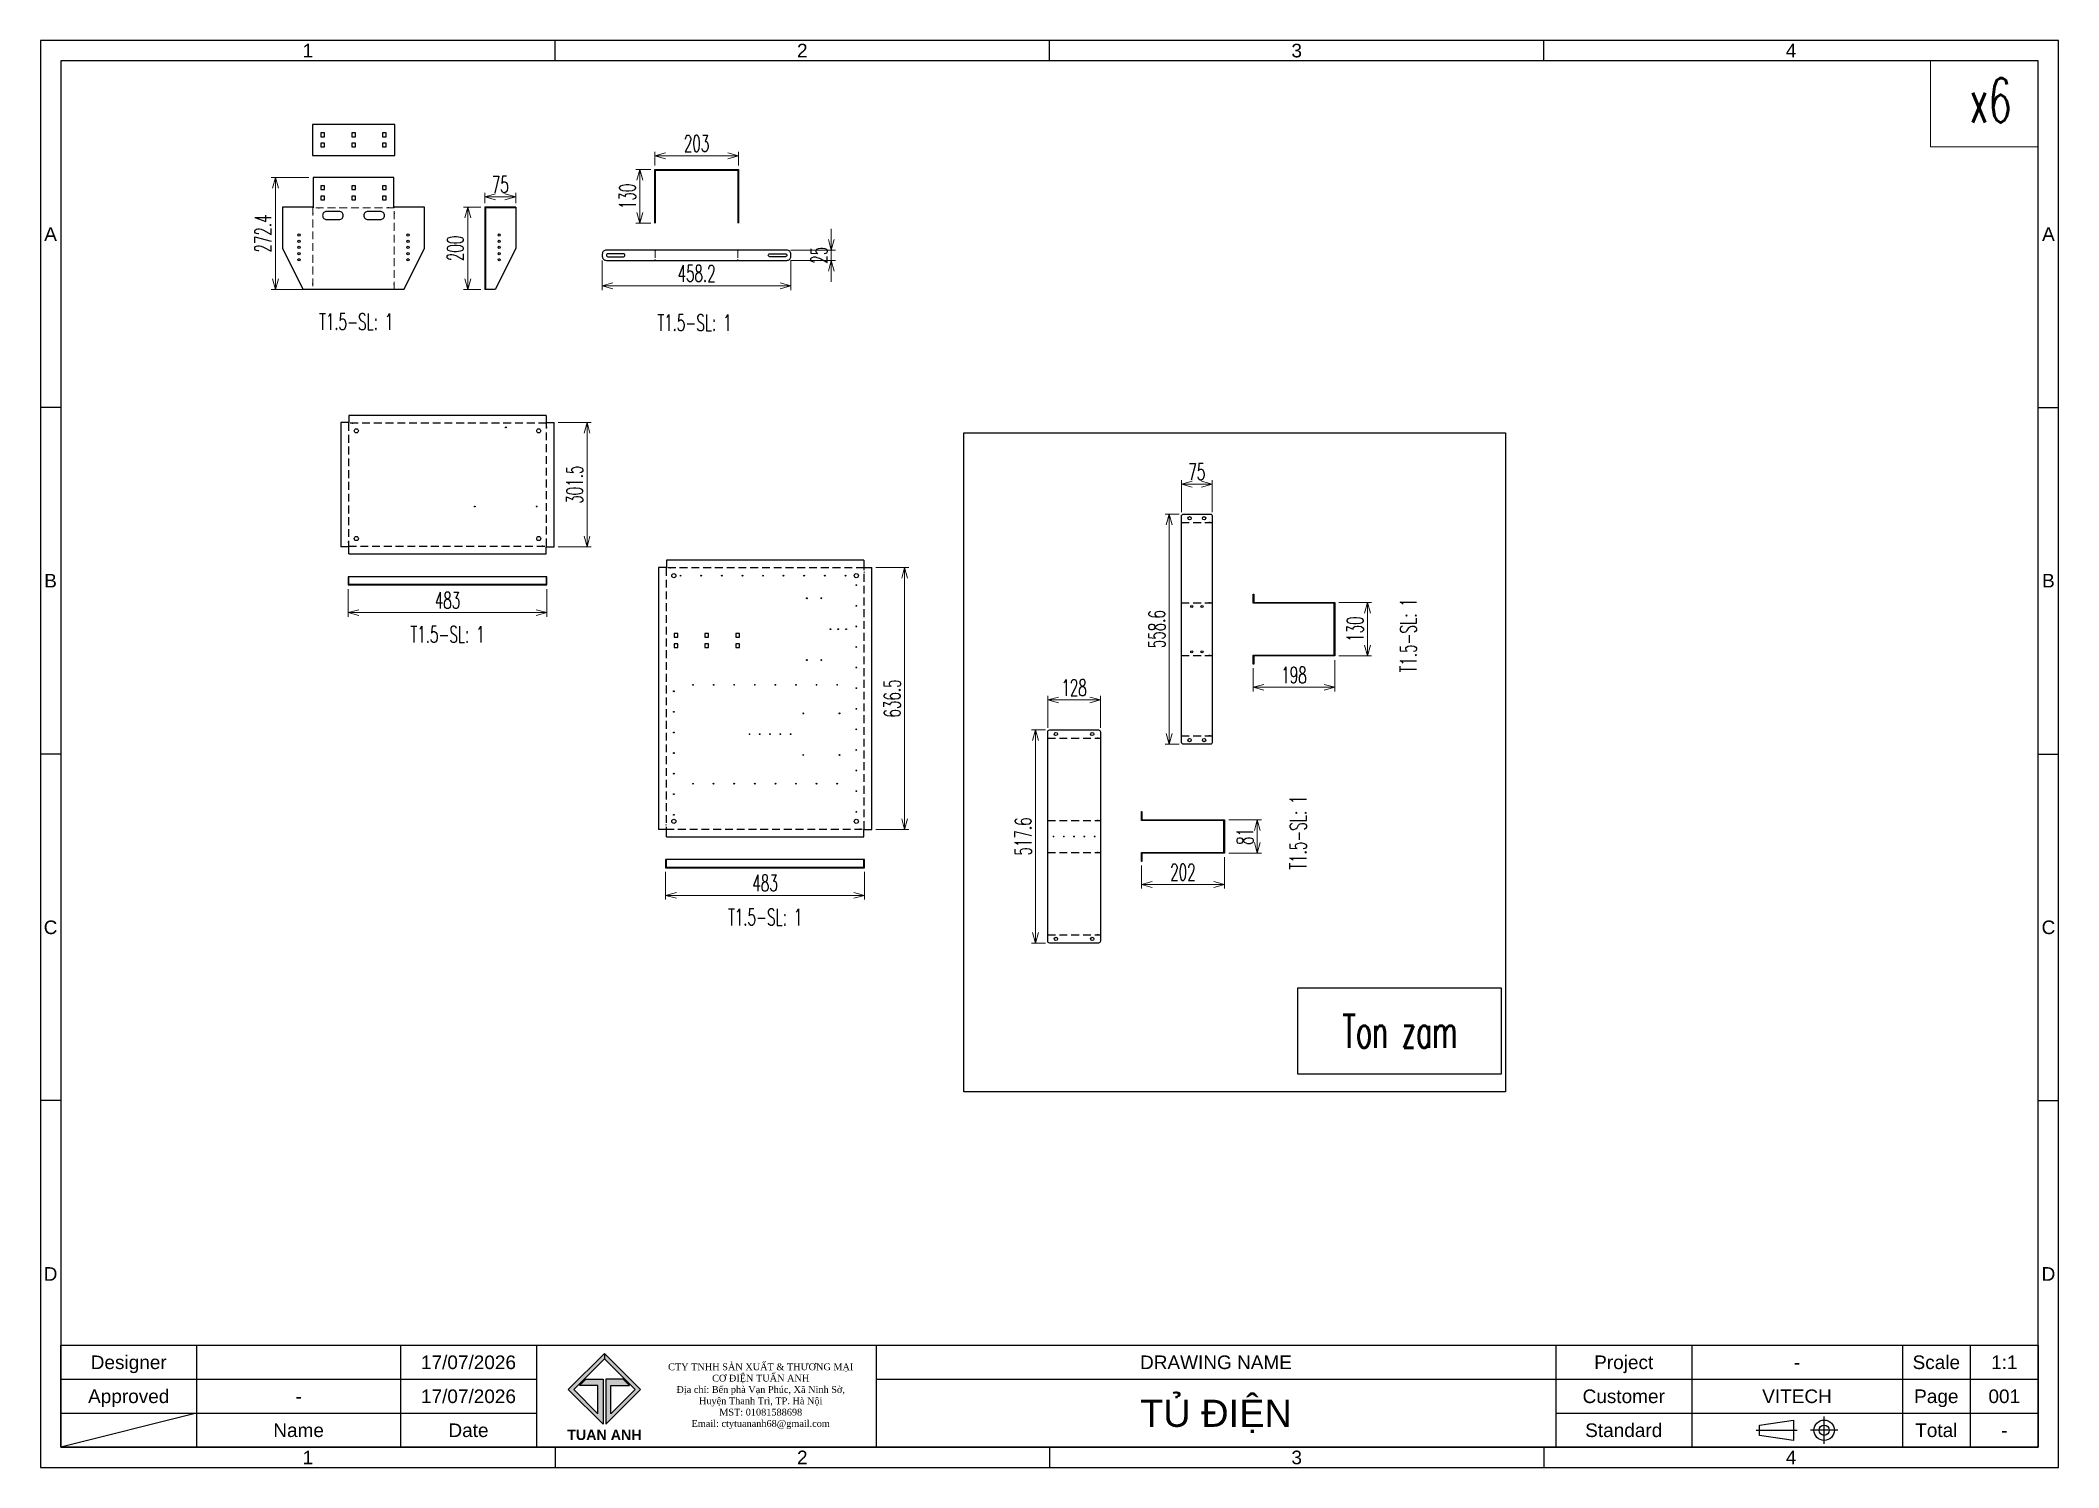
# Model space of a CAD drawing. Header units: millimetres. Extents: x -208796 to -83323, y 30910 to 103951.
# Drawn here: x -88223 to -83323, y 37840 to 41305 of the extents above; entities that cross this region are included whole.
import ezdxf
from ezdxf.enums import TextEntityAlignment as Align

# ---------------------------------------------------------------- set-up
doc = ezdxf.new("R2010")
doc.units = ezdxf.units.MM
doc.header["$LTSCALE"] = 3
doc.linetypes.add('HIDDEN', pattern=[9.525, 6.35, -3.175])
for name, color, linetype in [('@.DM. NÉT CHÍNH', 7, 'Continuous'), ('@.HIDDEN', 8, 'HIDDEN'), ('@.TEXT', 7, 'Continuous'), ('@.VISIBLE', 7, 'Continuous'), ('dim', 7, 'Continuous')]:
    doc.layers.add(name, color=color, linetype=linetype)
for name, color, linetype, lineweight in [('@.DM. NÉT ĐỨT', 8, 'HIDDEN', 9), ('Dam', 30, 'Continuous', 5), ('net dam', 2, 'Continuous', 18)]:
    doc.layers.add(name, color=color, linetype=linetype, lineweight=lineweight)
doc.styles.add('Ann_w01', font='romans.shx', dxfattribs={"width": 0.6, "bigfont": 'chineset.shx'})
doc.styles.add('Arial', font='arial.ttf')
doc.dimstyles.new('Dim 01_SC20', dxfattribs={"dimscale": 20, "dimtxt": 2, "dimasz": 1.3, "dimexe": 0.5, "dimexo": 0.5, "dimgap": 0.5, "dimtad": 1, "dimdec": 1, "dimzin": 12, "dimdsep": 46, "dimtxsty": 'Ann_w01', "dimblk": 'OPEN30', "dimcen": 1.5, "dimclrd": 6, "dimclre": 6, "dimclrt": 3, "dimadec": 1, "dimazin": 3, "dimtm": 1e-09, "dimtfac": 1, "dimtdec": 1, "dimtix": 1, "dimtmove": 0, "dimatfit": 3, "dimldrblk": 'OPEN30', "dimfxl": 0, "dimtolj": 1, "dimlwd": 20, "dimlwe": 20, "dimarcsym": 0})

msp = doc.modelspace()

# ---------------------------------------------------------------- texts
at = {"layer": '@.DM. NÉT CHÍNH', "color": 1, "style": 'Ann_w01', "width": 0.6}
msp.add_text('Ton zam', height=80, dxfattribs=at).set_placement((-84921.91, 38899.38), align=Align.MIDDLE_CENTER)
at = {"layer": '@.VISIBLE', "color": 1, "style": 'Ann_w01', "width": 0.6}
for s, height, p in [('x6', 107.574, (-83488.53, 41159.42)), ('T1.5-SL: 1', 40, (-87234.81, 39862.78)), ('T1.5-SL: 1', 40, (-86463.71, 39176.31))]:
    msp.add_text(s, height=height, dxfattribs=at).set_placement(p, align=Align.MIDDLE_CENTER)
for p in [(-84901.67, 39860.38), (-85169.27, 39381.58)]:
    msp.add_text('T1.5-SL: 1', height=40, rotation=90, dxfattribs=at).set_placement(p, align=Align.MIDDLE_CENTER)
at = {"layer": 'dim', "color": 2, "style": 'Ann_w01', "width": 0.6}
for p in [(-87456.7, 40622.1), (-86635.27, 40619.58)]:
    msp.add_text('T1.5-SL: 1', height=40, dxfattribs=at).set_placement(p, align=Align.MIDDLE_CENTER)

# ---------------------------------------------------------------- blocks, each defined once
blk = doc.blocks.new('_Open30')
at = {"color": 0, "linetype": 'ByBlock', "lineweight": -2}
for p, q in [((-1, 0.27), (0, 0)), ((0, 0), (-1, -0.27)), ((0, 0), (-1, 0))]:
    blk.add_line(p, q, dxfattribs=at)
blk = doc.blocks.new('*D419')
at = {"layer": '@.VISIBLE', "color": 6, "lineweight": 20}
for p, q in [((-87476.3, 39972.8), (-87476.3, 39905.6)), ((-86993.3, 39972.8), (-86993.3, 39905.6)), ((-87450.3, 39915.6), (-87019.3, 39915.6))]:
    blk.add_line(p, q, dxfattribs=at)
at = {"layer": 'Defpoints', "color": 0}
for p in [(-87476.3, 39982.8), (-86993.3, 39982.8), (-86993.3, 39915.6)]:
    blk.add_point(p, dxfattribs=at)
at = {"layer": '@.VISIBLE', "color": 6, "lineweight": 20, "xscale": 26, "yscale": 26, "zscale": 26, "rotation": 180}
blk.add_blockref('_Open30', (-87476.3, 39915.6), dxfattribs=at)
at = {"layer": '@.VISIBLE', "color": 6, "lineweight": 20, "xscale": 26, "yscale": 26, "zscale": 26}
blk.add_blockref('_Open30', (-86993.3, 39915.6), dxfattribs=at)
at = {"layer": '@.VISIBLE', "color": 3, "insert": (-87234.8, 39945.6), "char_height": 40, "attachment_point": 5, "style": 'Ann_w01'}
blk.add_mtext('\\A1;483', dxfattribs=at)
blk = doc.blocks.new('*D420')
at = {"layer": '@.VISIBLE', "color": 6, "lineweight": 20}
for p, q in [((-86965.9, 40376.9), (-86886.1, 40376.9)), ((-86896.1, 40101.4), (-86896.1, 40350.9)), ((-86965.9, 40075.4), (-86886.1, 40075.4))]:
    blk.add_line(p, q, dxfattribs=at)
at = {"layer": 'Defpoints', "color": 0}
for p in [(-86975.9, 40376.9), (-86896.1, 40376.9), (-86975.9, 40075.4)]:
    blk.add_point(p, dxfattribs=at)
at = {"layer": '@.VISIBLE', "color": 6, "lineweight": 20, "xscale": 26, "yscale": 26, "zscale": 26}
for p, rotation in [((-86896.1, 40376.9), 90), ((-86896.1, 40075.4), 270)]:
    blk.add_blockref('_Open30', p, dxfattribs=dict(at, rotation=rotation))
at = {"layer": '@.VISIBLE', "color": 3, "insert": (-86926.1, 40226.1), "char_height": 40, "attachment_point": 5, "rotation": 90, "style": 'Ann_w01'}
blk.add_mtext('\\A1;301.5', dxfattribs=at)
blk = doc.blocks.new('*D443')
at = {"layer": '@.VISIBLE', "color": 6, "lineweight": 20}
for p, q in [((-87154.3, 40899.7), (-87195.6, 40899.7)), ((-87185.6, 40873.7), (-87185.6, 40725.7)), ((-87154.3, 40699.7), (-87195.6, 40699.7))]:
    blk.add_line(p, q, dxfattribs=at)
at = {"layer": 'Defpoints', "color": 0}
for p in [(-87144.3, 40899.7), (-87185.6, 40699.7), (-87144.3, 40699.7)]:
    blk.add_point(p, dxfattribs=at)
at = {"layer": '@.VISIBLE', "color": 6, "lineweight": 20, "xscale": 26, "yscale": 26, "zscale": 26}
for p, rotation in [((-87185.6, 40899.7), 90), ((-87185.6, 40699.7), 270)]:
    blk.add_blockref('_Open30', p, dxfattribs=dict(at, rotation=rotation))
at = {"layer": '@.VISIBLE', "color": 3, "insert": (-87215.6, 40799.7), "char_height": 40, "attachment_point": 5, "rotation": 90, "style": 'Ann_w01'}
blk.add_mtext('\\A1;200', dxfattribs=at)
blk = doc.blocks.new('*D444')
at = {"layer": '@.VISIBLE', "color": 6, "lineweight": 20}
for p, q in [((-87144.3, 40909.7), (-87144.3, 40934.9)), ((-87118.3, 40924.9), (-87095.3, 40924.9)), ((-87069.3, 40909.7), (-87069.3, 40934.9))]:
    blk.add_line(p, q, dxfattribs=at)
at = {"layer": 'Defpoints', "color": 0}
for p in [(-87069.3, 40924.9), (-87144.3, 40899.7), (-87069.3, 40899.7)]:
    blk.add_point(p, dxfattribs=at)
at = {"layer": '@.VISIBLE', "color": 6, "lineweight": 20, "xscale": 26, "yscale": 26, "zscale": 26, "rotation": 180}
blk.add_blockref('_Open30', (-87144.3, 40924.9), dxfattribs=at)
at = {"layer": '@.VISIBLE', "color": 6, "lineweight": 20, "xscale": 26, "yscale": 26, "zscale": 26}
blk.add_blockref('_Open30', (-87069.3, 40924.9), dxfattribs=at)
at = {"layer": '@.VISIBLE', "color": 3, "insert": (-87106.8, 40954.9), "char_height": 40, "attachment_point": 5, "style": 'Ann_w01'}
blk.add_mtext('\\A1;75', dxfattribs=at)
blk = doc.blocks.new('*D445')
at = {"layer": '@.VISIBLE', "color": 6, "lineweight": 20}
for p, q in [((-86859.1, 40770.7), (-86859.1, 40698.8)), ((-86400.9, 40770.7), (-86400.9, 40698.8)), ((-86426.9, 40708.8), (-86833.1, 40708.8))]:
    blk.add_line(p, q, dxfattribs=at)
at = {"layer": 'Defpoints', "color": 0}
for p in [(-86859.1, 40780.7), (-86400.9, 40780.7), (-86859.1, 40708.8)]:
    blk.add_point(p, dxfattribs=at)
at = {"layer": '@.VISIBLE', "color": 6, "lineweight": 20, "xscale": 26, "yscale": 26, "zscale": 26, "rotation": 180}
blk.add_blockref('_Open30', (-86859.1, 40708.8), dxfattribs=at)
at = {"layer": '@.VISIBLE', "color": 6, "lineweight": 20, "xscale": 26, "yscale": 26, "zscale": 26}
blk.add_blockref('_Open30', (-86400.9, 40708.8), dxfattribs=at)
at = {"layer": '@.VISIBLE', "color": 3, "insert": (-86630, 40738.8), "char_height": 40, "attachment_point": 5, "style": 'Ann_w01'}
blk.add_mtext('\\A1;458.2', dxfattribs=at)
blk = doc.blocks.new('*D446')
at = {"layer": '@.VISIBLE', "color": 6, "lineweight": 20}
for p, q in [((-86302.9, 40821.7), (-86302.9, 40847.7)), ((-86400.9, 40795.7), (-86292.9, 40795.7)), ((-86302.9, 40770.7), (-86302.9, 40795.7)), ((-86400.9, 40770.7), (-86292.9, 40770.7)), ((-86302.9, 40744.7), (-86302.9, 40718.7))]:
    blk.add_line(p, q, dxfattribs=at)
at = {"layer": 'Defpoints', "color": 0}
for p in [(-86410.9, 40795.7), (-86302.9, 40795.7), (-86410.9, 40770.7)]:
    blk.add_point(p, dxfattribs=at)
at = {"layer": '@.VISIBLE', "color": 6, "lineweight": 20, "xscale": 26, "yscale": 26, "zscale": 26}
for p, rotation in [((-86302.9, 40795.7), 270), ((-86302.9, 40770.7), 90)]:
    blk.add_blockref('_Open30', p, dxfattribs=dict(at, rotation=rotation))
at = {"layer": '@.VISIBLE', "color": 3, "insert": (-86332.9, 40783.2), "char_height": 40, "attachment_point": 5, "rotation": 90, "style": 'Ann_w01'}
blk.add_mtext('\\A1;25', dxfattribs=at)
blk = doc.blocks.new('*D447')
at = {"layer": '@.VISIBLE', "color": 6, "lineweight": 20}
for p, q in [((-86731.5, 41001.1), (-86731.5, 41034.5)), ((-86705.5, 41024.5), (-86554.5, 41024.5)), ((-86528.5, 41001.1), (-86528.5, 41034.5))]:
    blk.add_line(p, q, dxfattribs=at)
at = {"layer": 'Defpoints', "color": 0}
for p in [(-86528.5, 41024.5), (-86731.5, 40991.1), (-86528.5, 40991.1)]:
    blk.add_point(p, dxfattribs=at)
at = {"layer": '@.VISIBLE', "color": 6, "lineweight": 20, "xscale": 26, "yscale": 26, "zscale": 26, "rotation": 180}
blk.add_blockref('_Open30', (-86731.5, 41024.5), dxfattribs=at)
at = {"layer": '@.VISIBLE', "color": 6, "lineweight": 20, "xscale": 26, "yscale": 26, "zscale": 26}
blk.add_blockref('_Open30', (-86528.5, 41024.5), dxfattribs=at)
at = {"layer": '@.VISIBLE', "color": 3, "insert": (-86630, 41054.5), "char_height": 40, "attachment_point": 5, "style": 'Ann_w01'}
blk.add_mtext('\\A1;203', dxfattribs=at)
blk = doc.blocks.new('*D448')
at = {"layer": '@.VISIBLE', "color": 6, "lineweight": 20}
for p, q in [((-86741.5, 40991.1), (-86777.8, 40991.1)), ((-86767.8, 40965.1), (-86767.8, 40887.1)), ((-86741.5, 40861.1), (-86777.8, 40861.1))]:
    blk.add_line(p, q, dxfattribs=at)
at = {"layer": 'Defpoints', "color": 0}
for p in [(-86731.5, 40991.1), (-86767.8, 40861.1), (-86731.5, 40861.1)]:
    blk.add_point(p, dxfattribs=at)
at = {"layer": '@.VISIBLE', "color": 6, "lineweight": 20, "xscale": 26, "yscale": 26, "zscale": 26}
for p, rotation in [((-86767.8, 40991.1), 90), ((-86767.8, 40861.1), 270)]:
    blk.add_blockref('_Open30', p, dxfattribs=dict(at, rotation=rotation))
at = {"layer": '@.VISIBLE', "color": 3, "insert": (-86797.8, 40926.1), "char_height": 40, "attachment_point": 5, "rotation": 90, "style": 'Ann_w01'}
blk.add_mtext('\\A1;130', dxfattribs=at)
blk = doc.blocks.new('*D442')
at = {"layer": '@.VISIBLE', "color": 6, "lineweight": 20}
for p, q in [((-87571.2, 40972.1), (-87662.6, 40972.1)), ((-87652.6, 40946.1), (-87652.6, 40725.7)), ((-87580.8, 40699.7), (-87662.6, 40699.7))]:
    blk.add_line(p, q, dxfattribs=at)
at = {"layer": 'Defpoints', "color": 0}
for p in [(-87561.2, 40972.1), (-87652.6, 40699.7), (-87570.8, 40699.7)]:
    blk.add_point(p, dxfattribs=at)
at = {"layer": '@.VISIBLE', "color": 6, "lineweight": 20, "xscale": 26, "yscale": 26, "zscale": 26}
for p, rotation in [((-87652.6, 40972.1), 90), ((-87652.6, 40699.7), 270)]:
    blk.add_blockref('_Open30', p, dxfattribs=dict(at, rotation=rotation))
at = {"layer": '@.VISIBLE', "color": 3, "insert": (-87682.6, 40835.9), "char_height": 40, "attachment_point": 5, "rotation": 90, "style": 'Ann_w01'}
blk.add_mtext('\\A1;272.4', dxfattribs=at)
blk = doc.blocks.new('*D449')
at = {"layer": '@.VISIBLE', "color": 6, "lineweight": 20}
for p, q in [((-86705.2, 39286.3), (-86705.2, 39219.2)), ((-86222.2, 39286.3), (-86222.2, 39219.2)), ((-86679.2, 39229.2), (-86248.2, 39229.2))]:
    blk.add_line(p, q, dxfattribs=at)
at = {"layer": 'Defpoints', "color": 0}
for p in [(-86705.2, 39296.3), (-86222.2, 39296.3), (-86222.2, 39229.2)]:
    blk.add_point(p, dxfattribs=at)
at = {"layer": '@.VISIBLE', "color": 6, "lineweight": 20, "xscale": 26, "yscale": 26, "zscale": 26, "rotation": 180}
blk.add_blockref('_Open30', (-86705.2, 39229.2), dxfattribs=at)
at = {"layer": '@.VISIBLE', "color": 6, "lineweight": 20, "xscale": 26, "yscale": 26, "zscale": 26}
blk.add_blockref('_Open30', (-86222.2, 39229.2), dxfattribs=at)
at = {"layer": '@.VISIBLE', "color": 3, "insert": (-86463.7, 39259.2), "char_height": 40, "attachment_point": 5, "style": 'Ann_w01'}
blk.add_mtext('\\A1;483', dxfattribs=at)
blk = doc.blocks.new('*D450')
at = {"layer": '@.VISIBLE', "color": 6, "lineweight": 20}
for p, q in [((-86194.8, 40025.4), (-86115, 40025.4)), ((-86125, 39414.9), (-86125, 39999.4)), ((-86194.8, 39388.9), (-86115, 39388.9))]:
    blk.add_line(p, q, dxfattribs=at)
at = {"layer": 'Defpoints', "color": 0}
for p in [(-86204.8, 40025.4), (-86125, 40025.4), (-86204.8, 39388.9)]:
    blk.add_point(p, dxfattribs=at)
at = {"layer": '@.VISIBLE', "color": 6, "lineweight": 20, "xscale": 26, "yscale": 26, "zscale": 26}
for p, rotation in [((-86125, 40025.4), 90), ((-86125, 39388.9), 270)]:
    blk.add_blockref('_Open30', p, dxfattribs=dict(at, rotation=rotation))
at = {"layer": '@.VISIBLE', "color": 3, "insert": (-86155, 39707.1), "char_height": 40, "attachment_point": 5, "rotation": 90, "style": 'Ann_w01'}
blk.add_mtext('\\A1;636.5', dxfattribs=at)
blk = doc.blocks.new('*U452')
blk.add_circle((0, 0), 1)
blk = doc.blocks.new('*U451')
at = {"color": 0, "linetype": 'ByBlock', "lineweight": -2}
for p in [(0, 0), (50, 0), (100, 0), (150, 0), (200, 0), (250, 0), (300, 0), (350, 0), (400, 0)]:
    blk.add_blockref('*U452', p, dxfattribs=at)
blk = doc.blocks.new('*U453')
blk.add_circle((0, 0), 1)
blk = doc.blocks.new('*U454')
at = {"color": 0, "linetype": 'ByBlock', "lineweight": -2}
for p in [(0, 0), (50, 0), (100, 0), (150, 0), (200, 0), (250, 0), (300, 0), (350, 0), (400, 0), (450, 0), (500, 0), (550, 0)]:
    blk.add_blockref('*U453', p, dxfattribs=at)
blk = doc.blocks.new('*U456')
blk.add_circle((0, 0), 1)
blk = doc.blocks.new('*U455')
at = {"layer": 'net dam', "color": 0, "linetype": 'ByBlock', "lineweight": -2}
for p in [(0, 0), (50, 0), (100, 0), (150, 0), (200, 0), (250, 0), (300, 0), (350, 0)]:
    blk.add_blockref('*U456', p, dxfattribs=at)
blk = doc.blocks.new('*U458')
blk.add_circle((0, 0), 1)
blk = doc.blocks.new('*U457')
at = {"color": 0, "linetype": 'ByBlock', "lineweight": -2}
for p in [(0, 0), (50, 0), (100, 0), (150, 0), (200, 0), (250, 0), (300, 0), (350, 0)]:
    blk.add_blockref('*U458', p, dxfattribs=at)
blk = doc.blocks.new('*U460')
blk.add_circle((0, 0), 1)
blk = doc.blocks.new('*U459')
at = {"layer": 'net dam', "color": 0, "linetype": 'ByBlock', "lineweight": -2}
for p in [(0, 0), (25, 0), (50, 0), (75, 0), (100, 0)]:
    blk.add_blockref('*U460', p, dxfattribs=at)
blk = doc.blocks.new('*U461')
blk.add_circle((0, 0), 1)
blk = doc.blocks.new('*U462')
at = {"color": 0, "linetype": 'ByBlock', "lineweight": -2}
for p in [(0, 0), (50, 0), (100, 0), (150, 0), (200, 0), (250, 0), (300, 0)]:
    blk.add_blockref('*U461', p, dxfattribs=at)
blk = doc.blocks.new('*U464')
blk.add_circle((0, 0), 1)
blk = doc.blocks.new('*U463')
at = {"layer": 'net dam', "color": 0, "linetype": 'ByBlock', "lineweight": -2}
for p in [(0, 0), (25, 0), (50, 0), (75, 0), (100, 0)]:
    blk.add_blockref('*U464', p, dxfattribs=at)
blk = doc.blocks.new('*D465')
at = {"layer": 'Defpoints', "color": 0}
for p in [(-85080.5, 39940.4), (-85001, 39940.4), (-85080.5, 39810.4)]:
    blk.add_point(p, dxfattribs=at)
at = {"layer": 'dim', "color": 6, "lineweight": 20}
for p, q in [((-85070.5, 39940.4), (-84991, 39940.4)), ((-85001, 39836.4), (-85001, 39914.4)), ((-85070.5, 39810.4), (-84991, 39810.4))]:
    blk.add_line(p, q, dxfattribs=at)
at = {"layer": 'dim', "color": 6, "lineweight": 20, "xscale": 26, "yscale": 26, "zscale": 26}
for p, rotation in [((-85001, 39940.4), 90), ((-85001, 39810.4), 270)]:
    blk.add_blockref('_Open30', p, dxfattribs=dict(at, rotation=rotation))
at = {"layer": 'dim', "color": 3, "insert": (-85031, 39875.4), "char_height": 40, "attachment_point": 5, "rotation": 90, "style": 'Ann_w01'}
blk.add_mtext('\\A1;130', dxfattribs=at)
blk = doc.blocks.new('*D466')
at = {"layer": 'Defpoints', "color": 0}
for p in [(-85080.5, 39810.4), (-85278.5, 39790.4), (-85080.5, 39734.3)]:
    blk.add_point(p, dxfattribs=at)
at = {"layer": 'dim', "color": 6, "lineweight": 20}
for p, q in [((-85080.5, 39800.4), (-85080.5, 39724.3)), ((-85278.5, 39780.4), (-85278.5, 39724.3)), ((-85252.5, 39734.3), (-85106.5, 39734.3))]:
    blk.add_line(p, q, dxfattribs=at)
at = {"layer": 'dim', "color": 6, "lineweight": 20, "xscale": 26, "yscale": 26, "zscale": 26, "rotation": 180}
blk.add_blockref('_Open30', (-85278.5, 39734.3), dxfattribs=at)
at = {"layer": 'dim', "color": 6, "lineweight": 20, "xscale": 26, "yscale": 26, "zscale": 26}
blk.add_blockref('_Open30', (-85080.5, 39734.3), dxfattribs=at)
at = {"layer": 'dim', "color": 3, "insert": (-85179.5, 39764.3), "char_height": 40, "attachment_point": 5, "style": 'Ann_w01'}
blk.add_mtext('\\A1;198', dxfattribs=at)
blk = doc.blocks.new('*D467')
at = {"layer": 'Defpoints', "color": 0}
for p in [(-85452.9, 40227.3), (-85452.9, 40149.7), (-85377.9, 40149.7)]:
    blk.add_point(p, dxfattribs=at)
at = {"layer": 'dim', "color": 6, "lineweight": 20}
for p, q in [((-85452.9, 40159.7), (-85452.9, 40237.3)), ((-85377.9, 40159.7), (-85377.9, 40237.3)), ((-85403.9, 40227.3), (-85426.9, 40227.3))]:
    blk.add_line(p, q, dxfattribs=at)
at = {"layer": 'dim', "color": 6, "lineweight": 20, "xscale": 26, "yscale": 26, "zscale": 26, "rotation": 180}
blk.add_blockref('_Open30', (-85452.9, 40227.3), dxfattribs=at)
at = {"layer": 'dim', "color": 6, "lineweight": 20, "xscale": 26, "yscale": 26, "zscale": 26}
blk.add_blockref('_Open30', (-85377.9, 40227.3), dxfattribs=at)
at = {"layer": 'dim', "color": 3, "insert": (-85415.4, 40257.3), "char_height": 40, "attachment_point": 5, "style": 'Ann_w01'}
blk.add_mtext('\\A1;75', dxfattribs=at)
blk = doc.blocks.new('*D468')
at = {"layer": 'Defpoints', "color": 0}
for p in [(-85447.9, 40154.7), (-85482.5, 39596.1), (-85447.9, 39596.1)]:
    blk.add_point(p, dxfattribs=at)
at = {"layer": 'dim', "color": 6, "lineweight": 20}
for p, q in [((-85457.9, 40154.7), (-85492.5, 40154.7)), ((-85482.5, 40128.7), (-85482.5, 39622.1)), ((-85457.9, 39596.1), (-85492.5, 39596.1))]:
    blk.add_line(p, q, dxfattribs=at)
at = {"layer": 'dim', "color": 6, "lineweight": 20, "xscale": 26, "yscale": 26, "zscale": 26}
for p, rotation in [((-85482.5, 40154.7), 90), ((-85482.5, 39596.1), 270)]:
    blk.add_blockref('_Open30', p, dxfattribs=dict(at, rotation=rotation))
at = {"layer": 'dim', "color": 3, "insert": (-85512.5, 39875.4), "char_height": 40, "attachment_point": 5, "rotation": 90, "style": 'Ann_w01'}
blk.add_mtext('\\A1;558.6', dxfattribs=at)
blk = doc.blocks.new('*D469')
at = {"layer": 'Defpoints', "color": 0}
for p in [(-85348.1, 39412.6), (-85268.6, 39412.6), (-85348.1, 39331.6)]:
    blk.add_point(p, dxfattribs=at)
at = {"layer": 'dim', "color": 6, "lineweight": 20}
for p, q in [((-85338.1, 39412.6), (-85258.6, 39412.6)), ((-85268.6, 39357.6), (-85268.6, 39386.6)), ((-85338.1, 39331.6), (-85258.6, 39331.6))]:
    blk.add_line(p, q, dxfattribs=at)
at = {"layer": 'dim', "color": 6, "lineweight": 20, "xscale": 26, "yscale": 26, "zscale": 26}
for p, rotation in [((-85268.6, 39412.6), 90), ((-85268.6, 39331.6), 270)]:
    blk.add_blockref('_Open30', p, dxfattribs=dict(at, rotation=rotation))
at = {"layer": 'dim', "color": 3, "insert": (-85298.6, 39372.1), "char_height": 40, "attachment_point": 5, "rotation": 90, "style": 'Ann_w01'}
blk.add_mtext('\\A1;81', dxfattribs=at)
blk = doc.blocks.new('*D470')
at = {"layer": 'Defpoints', "color": 0}
for p in [(-85550.1, 39311.6), (-85348.1, 39331.6), (-85348.1, 39255.5)]:
    blk.add_point(p, dxfattribs=at)
at = {"layer": 'dim', "color": 6, "lineweight": 20}
for p, q in [((-85348.1, 39321.6), (-85348.1, 39245.5)), ((-85550.1, 39301.6), (-85550.1, 39245.5)), ((-85524.1, 39255.5), (-85374.1, 39255.5))]:
    blk.add_line(p, q, dxfattribs=at)
at = {"layer": 'dim', "color": 6, "lineweight": 20, "xscale": 26, "yscale": 26, "zscale": 26, "rotation": 180}
blk.add_blockref('_Open30', (-85550.1, 39255.5), dxfattribs=at)
at = {"layer": 'dim', "color": 6, "lineweight": 20, "xscale": 26, "yscale": 26, "zscale": 26}
blk.add_blockref('_Open30', (-85348.1, 39255.5), dxfattribs=at)
at = {"layer": 'dim', "color": 3, "insert": (-85449.1, 39285.5), "char_height": 40, "attachment_point": 5, "style": 'Ann_w01'}
blk.add_mtext('\\A1;202', dxfattribs=at)
blk = doc.blocks.new('*D471')
at = {"layer": 'Defpoints', "color": 0}
for p in [(-85777.5, 39703.5), (-85777.5, 39625.9), (-85649.5, 39625.9)]:
    blk.add_point(p, dxfattribs=at)
at = {"layer": 'dim', "color": 6, "lineweight": 20}
for p, q in [((-85777.5, 39635.9), (-85777.5, 39713.5)), ((-85675.5, 39703.5), (-85751.5, 39703.5)), ((-85649.5, 39635.9), (-85649.5, 39713.5))]:
    blk.add_line(p, q, dxfattribs=at)
at = {"layer": 'dim', "color": 6, "lineweight": 20, "xscale": 26, "yscale": 26, "zscale": 26, "rotation": 180}
blk.add_blockref('_Open30', (-85777.5, 39703.5), dxfattribs=at)
at = {"layer": 'dim', "color": 6, "lineweight": 20, "xscale": 26, "yscale": 26, "zscale": 26}
blk.add_blockref('_Open30', (-85649.5, 39703.5), dxfattribs=at)
at = {"layer": 'dim', "color": 3, "insert": (-85713.5, 39733.5), "char_height": 40, "attachment_point": 5, "style": 'Ann_w01'}
blk.add_mtext('\\A1;128', dxfattribs=at)
blk = doc.blocks.new('*D472')
at = {"layer": 'Defpoints', "color": 0}
for p in [(-85772.5, 39630.9), (-85807.1, 39113.3), (-85772.5, 39113.3)]:
    blk.add_point(p, dxfattribs=at)
at = {"layer": 'dim', "color": 6, "lineweight": 20}
for p, q in [((-85782.5, 39630.9), (-85817.1, 39630.9)), ((-85807.1, 39604.9), (-85807.1, 39139.3)), ((-85782.5, 39113.3), (-85817.1, 39113.3))]:
    blk.add_line(p, q, dxfattribs=at)
at = {"layer": 'dim', "color": 6, "lineweight": 20, "xscale": 26, "yscale": 26, "zscale": 26}
for p, rotation in [((-85807.1, 39630.9), 90), ((-85807.1, 39113.3), 270)]:
    blk.add_blockref('_Open30', p, dxfattribs=dict(at, rotation=rotation))
at = {"layer": 'dim', "color": 3, "insert": (-85837.1, 39372.1), "char_height": 40, "attachment_point": 5, "rotation": 90, "style": 'Ann_w01'}
blk.add_mtext('\\A1;517.6', dxfattribs=at)
blk = doc.blocks.new('Standard ISO')
at = {"color": 6}
for p, q in [((-6, 0), (0, 0)), ((6, 0), (2, 0)), ((4, -2), (4, 2))]:
    blk.add_line(p, q, dxfattribs=at)
blk.add_lwpolyline([(-0.5, 1.5), (-0.5, -1.5), (-5.5, -0.75), (-5.5, 0.75), (-0.5, 1.5)])
for radius in [1.5, 0.75]:
    blk.add_circle((4, 0), radius)
blk = doc.blocks.new('A$C4dbb82d6')
at = {"layer": '@.VISIBLE'}
h = blk.add_hatch(color=30, dxfattribs=at)
h.dxf.hatch_style = 1
h.paths.add_polyline_path([(0.21, 4.97), (3.62, 1.56), (3.62, 5.97), (1.92, 5.97), (1.3, 5.35), (3.12, 5.35), (3.12, 2.59), (0.74, 4.97), (3.75, 7.98), (3.75, 8.51)])
h = blk.add_hatch(color=150, dxfattribs=at)
h.dxf.hatch_style = 1
h.paths.add_polyline_path([(6.76, 4.97), (4.37, 2.59), (4.37, 5.35), (6.2, 5.35), (5.58, 5.97), (3.88, 5.97), (3.88, 1.56), (7.29, 4.97), (3.75, 8.51), (3.75, 7.98)])
at = {"layer": '@.VISIBLE', "color": 30}
blk.add_lwpolyline([(3.62, 5.97), (3.62, 1.56), (0.21, 4.97), (3.75, 8.51), (3.75, 7.98), (0.74, 4.97), (3.12, 2.59), (3.12, 5.35), (1.3, 5.35), (1.92, 5.97)], close=True, dxfattribs=at)
at = {"layer": '@.VISIBLE', "color": 150}
blk.add_lwpolyline([(3.88, 5.97), (3.88, 1.56), (7.29, 4.97), (3.75, 8.51), (3.75, 7.98), (6.76, 4.97), (4.37, 2.59), (4.37, 5.35), (6.2, 5.35), (5.58, 5.97)], close=True, dxfattribs=at)
at = {"layer": '@.VISIBLE', "color": 30, "insert": (3.75, 0.51), "char_height": 1, "attachment_point": 5, "style": 'Ann_w01'}
blk.add_mtext_dynamic_manual_height_columns('{\\fArial|b1|i0|c0|p34;\\W1;TUAN ANH}', width=7.5, gutter_width=49.6, heights=[0], dxfattribs=at)
blk = doc.blocks.new('KHUNG BAN VE (Made by Tung)')
at = {"layer": '@.VISIBLE', "color": 8}
for p, q in [((75.75, 207), (75.75, 210)), ((148.5, 207), (148.5, 210)), ((221.25, 207), (221.25, 210)), ((3, 156), (0, 156)), ((294, 156), (297, 156)), ((3, 105), (0, 105)), ((294, 105), (297, 105)), ((3, 54), (0, 54)), ((294, 54), (297, 54)), ((23, 18), (23, 3)), ((53, 18), (53, 3)), ((73, 18), (73, 3)), ((123, 18), (123, 3)), ((223, 18), (223, 3)), ((243, 18), (243, 3)), ((274, 18), (274, 3)), ((284, 18), (284, 3)), ((3, 13), (73, 13)), ((123, 13), (294, 13)), ((3, 8), (73, 8)), ((23, 8), (3, 3)), ((223, 8), (294, 8)), ((75.75, 3), (75.75, 0)), ((148.5, 3), (148.5, 0)), ((221.25, 3), (221.25, 0))]:
    blk.add_line(p, q, dxfattribs=at)
for points in [[(0, 0), (297, 0), (297, 210), (0, 210)], [(3, 3), (294, 3), (294, 207), (3, 207)], [(3, 18), (294, 18), (294, 3), (3, 3)]]:
    blk.add_lwpolyline(points, close=True, dxfattribs=at)
at = {"xscale": 1.5, "yscale": 1.5, "zscale": 1.5}
blk.add_blockref('A$C4dbb82d6', (77.375, 4.041), dxfattribs=at)
blk.add_blockref('Standard ISO', (258.5, 5.5))
at = {"layer": '@.TEXT', "color": 1, "style": 'Arial'}
for s, p in [('1', (39.375, 208.5)), ('2', (112.125, 208.5)), ('3', (184.875, 208.5)), ('4', (257.625, 208.5)), ('A', (1.5, 181.5)), ('A', (295.5, 181.5)), ('B', (1.5, 130.5)), ('B', (295.5, 130.5)), ('C', (1.5, 79.5)), ('C', (295.5, 79.5)), ('D', (1.5, 28.5)), ('D', (295.5, 28.5)), ('17/07/2026', (63, 15.5)), ('17/07/2026', (63, 10.5)), ('1', (39.375, 1.5)), ('2', (112.125, 1.5)), ('3', (184.875, 1.5)), ('4', (257.625, 1.5))]:
    blk.add_text(s, height=2, dxfattribs=at).set_placement(p, align=Align.MIDDLE_CENTER)
at = {"layer": '@.TEXT', "color": 2, "style": 'Arial'}
for s, p in [('Designer', (13, 15.5)), ('DRAWING NAME', (173, 15.5)), ('Project', (233, 15.5)), ('Scale', (279, 15.5)), ('Approved', (13, 10.5)), ('Customer', (233, 10.5)), ('Page', (279, 10.5)), ('Name', (38, 5.5)), ('Date', (63, 5.5)), ('Standard', (233, 5.5)), ('Total', (279, 5.5))]:
    blk.add_text(s, height=2, dxfattribs=at).set_placement(p, align=Align.MIDDLE_CENTER)
at = {"layer": '@.TEXT', "color": 1, "style": 'Arial'}
for tag, height, p in [('DESIGNER_NAME', 2, (38, 15.5)), ('PROJECT_CODE', 2, (258.5, 15.5)), ('SCALE', 2, (289, 15.5)), ('APPROVED_NAME', 2, (38, 10.5)), ('DRAWING_NAME', 4, (173, 8)), ('CUSTOMER_NAME', 2, (258.5, 10.5)), ('PAGE', 2, (289, 10.5)), ('TOTAL', 2, (289, 5.5))]:
    blk.add_attdef(tag, text='', height=height, dxfattribs=at).set_placement(p, align=Align.MIDDLE_CENTER)
at = {"layer": '@.VISIBLE', "color": 30, "insert": (106, 10.5), "char_height": 1, "attachment_point": 5, "style": 'Ann_w01'}
blk.add_mtext_dynamic_manual_height_columns('{\\fTimes New Roman|b0|i0|c0|p18;\\W1;CTY TNHH SẢN XUẤT & THƯƠNG MẠI CƠ ĐIỆN TUẤN ANH\\PĐịa chỉ: Bến phà Vạn Phúc, Xã Ninh Sở, Huyện Thanh Trì, TP. Hà Nội\\PMST: 01081588698\\PEmail: ctytuananh68@gmail.com}', width=28.70976, gutter_width=99.197, heights=[0], dxfattribs=at)

# ---------------------------------------------------------------- dimensions: what is measured, and where the dimension line sits
at = {"layer": '@.VISIBLE'}
for base, p1, p2, picture, middle in [((-86528.48, 41024.5), (-86731.48, 40991.09), (-86528.48, 40991.09), '*D447', (-86629.98, 41054.5)), ((-87069.27, 40924.95), (-87144.27, 40899.66), (-87069.27, 40899.66), '*D444', (-87106.77, 40954.95)), ((-86859.08, 40708.83), (-86400.88, 40780.71), (-86859.08, 40780.71), '*D445', (-86629.98, 40738.83)), ((-86993.31, 39915.64), (-87476.31, 39982.8), (-86993.31, 39982.8), '*D419', (-87234.81, 39945.64)), ((-86222.21, 39229.18), (-86705.21, 39296.34), (-86222.21, 39296.34), '*D449', (-86463.71, 39259.18))]:
    dim = msp.add_linear_dim(base=base, p1=p1, p2=p2, dimstyle='Dim 01_SC20', dxfattribs=at)
    dim.commit()
    dim.dimension.update_dxf_attribs({"geometry": picture, "text_midpoint": middle})
for base, p1, p2, picture, middle in [((-87652.65, 40699.67), (-87561.2, 40972.06), (-87570.85, 40699.67), '*D442', (-87682.65, 40835.86)), ((-86767.81, 40861.09), (-86731.48, 40991.09), (-86731.48, 40861.09), '*D448', (-86797.81, 40926.09)), ((-87185.58, 40699.66), (-87144.27, 40899.66), (-87144.27, 40699.66), '*D443', (-87215.58, 40799.66)), ((-86302.86, 40795.71), (-86410.88, 40770.71), (-86410.88, 40795.71), '*D446', (-86332.86, 40783.21)), ((-86896.12, 40376.91), (-86975.91, 40075.38), (-86975.91, 40376.91), '*D420', (-86926.12, 40226.14)), ((-86125.02, 40025.38), (-86204.81, 39388.91), (-86204.81, 40025.38), '*D450', (-86155.02, 39707.14))]:
    dim = msp.add_linear_dim(base=base, p1=p1, p2=p2, angle=90, dimstyle='Dim 01_SC20', dxfattribs=at)
    dim.commit()
    dim.dimension.update_dxf_attribs({"geometry": picture, "text_midpoint": middle})
at = {"layer": 'dim'}
for base, p1, p2, angle, picture, middle in [((-85452.85, 40227.3), (-85377.85, 40149.68), (-85452.85, 40149.68), 180, '*D467', (-85415.35, 40257.3)), ((-85482.48, 39596.08), (-85447.85, 40154.68), (-85447.85, 39596.08), 90, '*D468', (-85512.48, 39875.38)), ((-85001.01, 39940.38), (-85080.53, 39810.38), (-85080.53, 39940.38), 90, '*D465', (-85031.01, 39875.38)), ((-85080.53, 39734.26), (-85278.53, 39790.38), (-85080.53, 39810.38), 180, '*D466', (-85179.53, 39764.26)), ((-85777.46, 39703.5), (-85649.46, 39625.88), (-85777.46, 39625.88), 180, '*D471', (-85713.46, 39733.5)), ((-85807.09, 39113.28), (-85772.46, 39630.88), (-85772.46, 39113.28), 90, '*D472', (-85837.09, 39372.08)), ((-85268.62, 39412.58), (-85348.14, 39331.58), (-85348.14, 39412.58), 90, '*D469', (-85298.62, 39372.08)), ((-85348.14, 39255.47), (-85550.14, 39311.58), (-85348.14, 39331.58), 180, '*D470', (-85449.14, 39285.47))]:
    dim = msp.add_linear_dim(base=base, p1=p1, p2=p2, angle=angle, dimstyle='Dim 01_SC20', dxfattribs=at)
    dim.commit()
    dim.dimension.update_dxf_attribs({"geometry": picture, "text_midpoint": middle})

# ---------------------------------------------------------------- linework, layer by layer
msp.add_lwpolyline([(-85980.97, 40351.94), (-84666.23, 40351.94), (-84666.23, 38752.31), (-85980.97, 38752.31)], close=True)
for centre, radius in [((-87093.31, 40365.28), 1), ((-87168.31, 40173.28), 1), ((-87018.31, 40173.28), 1), ((-86362.16, 39950.38), 1), ((-86327.16, 39950.38), 1), ((-85427.85, 39930.63), 2.5), ((-85402.85, 39930.63), 2.5), ((-86304.97, 39875.38), 1), ((-86285.97, 39875.38), 1), ((-86266.97, 39875.38), 1), ((-86362.16, 39800.38), 1), ((-86327.16, 39800.38), 1), ((-85427.85, 39820.13), 2.5), ((-85402.85, 39820.13), 2.5), ((-86370.85, 39670.88), 1), ((-86282.85, 39670.88), 1), ((-86370.85, 39569.88), 1), ((-86282.85, 39569.88), 1)]:
    msp.add_circle(centre, radius)
at = {"layer": '@.DM. NÉT CHÍNH'}
msp.add_lwpolyline([(-85170.05, 39004.88), (-84676.5, 39004.88), (-84676.5, 38794.66), (-85170.05, 38794.66)], close=True, dxfattribs=at)
at = {"layer": '@.DM. NÉT ĐỨT'}
for p, q in [((-86730.28, 40795.71), (-86730.28, 40770.71)), ((-86529.68, 40795.71), (-86529.68, 40770.71))]:
    msp.add_line(p, q, dxfattribs=at)
msp.add_lwpolyline([(-87364.3, 40699.66), (-87364.3, 40898.36), (-87561.7, 40898.36), (-87561.7, 40699.66)], dxfattribs=at)
at = {"layer": '@.HIDDEN'}
for p, q in [((-85452.85, 40134.48), (-85377.85, 40134.48)), ((-85452.85, 39939.08), (-85377.85, 39939.08)), ((-85452.85, 39811.68), (-85377.85, 39811.68)), ((-85777.46, 39610.68), (-85649.46, 39610.68)), ((-85452.85, 39616.28), (-85377.85, 39616.28)), ((-85777.46, 39411.28), (-85649.46, 39411.28)), ((-85777.46, 39332.88), (-85649.46, 39332.88)), ((-85777.46, 39133.48), (-85649.46, 39133.48))]:
    msp.add_line(p, q, dxfattribs=at)
for points in [[(-87475.01, 40076.68), (-86994.61, 40076.68), (-86994.61, 40375.61), (-87475.01, 40375.61)], [(-86703.91, 39390.21), (-86223.51, 39390.21), (-86223.51, 40024.08), (-86703.91, 40024.08)]]:
    msp.add_lwpolyline(points, close=True, dxfattribs=at)
at = {"layer": '@.VISIBLE'}
for p, q in [((-87561.7, 40885.45), (-87561.7, 40883.45)), ((-87561.2, 40899.66), (-87561.2, 40898.36)), ((-87548.45, 40898.36), (-87546.45, 40898.36)), ((-87377.55, 40898.36), (-87379.55, 40898.36)), ((-87364.8, 40899.66), (-87364.8, 40898.36)), ((-87364.3, 40885.45), (-87364.3, 40883.45)), ((-86730.28, 40795.71), (-86730.28, 40793.71)), ((-86730.28, 40770.71), (-86730.28, 40772.71)), ((-86529.68, 40795.71), (-86529.68, 40793.71)), ((-86529.68, 40770.71), (-86529.68, 40772.71)), ((-87340.6, 40699.66), (-87585.4, 40699.66)), ((-87561.7, 40712.18), (-87561.7, 40714.18)), ((-87364.3, 40712.18), (-87364.3, 40714.18)), ((-87119.27, 40699.66), (-87144.27, 40699.66)), ((-87475.01, 40366.35), (-87475.01, 40364.35)), ((-87474.51, 40375.61), (-87474.51, 40376.91)), ((-87466.45, 40375.61), (-87464.45, 40375.61)), ((-87003.16, 40375.61), (-87005.16, 40375.61)), ((-86995.11, 40375.61), (-86995.11, 40376.91)), ((-86994.61, 40366.35), (-86994.61, 40364.35)), ((-87475.01, 40085.94), (-87475.01, 40087.94)), ((-86994.61, 40085.94), (-86994.61, 40087.94)), ((-87474.51, 40076.68), (-87474.51, 40075.38)), ((-87466.45, 40076.68), (-87464.45, 40076.68)), ((-87003.16, 40076.68), (-87005.16, 40076.68)), ((-86995.11, 40076.68), (-86995.11, 40075.38)), ((-86703.91, 40014.81), (-86703.91, 40012.81)), ((-86703.41, 40024.08), (-86703.41, 40025.38)), ((-86695.35, 40024.08), (-86693.35, 40024.08)), ((-86232.06, 40024.08), (-86234.06, 40024.08)), ((-86224.01, 40024.08), (-86224.01, 40025.38)), ((-86223.51, 40014.81), (-86223.51, 40012.81)), ((-86703.91, 39399.48), (-86703.91, 39401.48)), ((-86223.51, 39399.48), (-86223.51, 39401.48)), ((-86703.41, 39390.21), (-86703.41, 39388.91)), ((-86695.35, 39390.21), (-86693.35, 39390.21)), ((-86232.06, 39390.21), (-86234.06, 39390.21)), ((-86224.01, 39390.21), (-86224.01, 39388.91))]:
    msp.add_line(p, q, dxfattribs=at)
at = {"layer": '@.VISIBLE', "color": 1}
for p, q in [((-85447.53, 40134.48), (-85444.53, 40134.48)), ((-85383.18, 40134.48), (-85386.18, 40134.48)), ((-85447.53, 39939.08), (-85444.53, 39939.08)), ((-85383.18, 39939.08), (-85386.18, 39939.08)), ((-85447.53, 39811.68), (-85444.53, 39811.68)), ((-85383.18, 39811.68), (-85386.18, 39811.68)), ((-85772.14, 39610.68), (-85769.14, 39610.68)), ((-85654.78, 39610.68), (-85657.78, 39610.68)), ((-85447.53, 39616.28), (-85444.53, 39616.28)), ((-85383.18, 39616.28), (-85386.18, 39616.28)), ((-85772.14, 39411.28), (-85769.14, 39411.28)), ((-85654.78, 39411.28), (-85657.78, 39411.28)), ((-85772.14, 39332.88), (-85769.14, 39332.88)), ((-85654.78, 39332.88), (-85657.78, 39332.88)), ((-85772.14, 39133.48), (-85769.14, 39133.48)), ((-85654.78, 39133.48), (-85657.78, 39133.48))]:
    msp.add_line(p, q, dxfattribs=at)
at = {"layer": '@.VISIBLE', "color": 6}
for points in [[(-87563, 41025.53), (-87363, 41025.53), (-87363, 41100.53), (-87563, 41100.53)], [(-87542.5, 41071.03), (-87533.5, 41071.03), (-87533.5, 41080.03), (-87542.5, 41080.03)], [(-87467.5, 41071.03), (-87458.5, 41071.03), (-87458.5, 41080.03), (-87467.5, 41080.03)], [(-87392.5, 41071.03), (-87383.5, 41071.03), (-87383.5, 41080.03), (-87392.5, 41080.03)], [(-87542.5, 41046.03), (-87533.5, 41046.03), (-87533.5, 41055.03), (-87542.5, 41055.03)], [(-87467.5, 41046.03), (-87458.5, 41046.03), (-87458.5, 41055.03), (-87467.5, 41055.03)], [(-87392.5, 41046.03), (-87383.5, 41046.03), (-87383.5, 41055.03), (-87392.5, 41055.03)], [(-86684.71, 39855.88), (-86675.71, 39855.88), (-86675.71, 39864.88), (-86684.71, 39864.88)], [(-86609.71, 39855.88), (-86600.71, 39855.88), (-86600.71, 39864.88), (-86609.71, 39864.88)], [(-86534.71, 39855.88), (-86525.71, 39855.88), (-86525.71, 39864.88), (-86534.71, 39864.88)], [(-86684.71, 39830.88), (-86675.71, 39830.88), (-86675.71, 39839.88), (-86684.71, 39839.88)], [(-86609.71, 39830.88), (-86600.71, 39830.88), (-86600.71, 39839.88), (-86609.71, 39839.88)], [(-86534.71, 39830.88), (-86525.71, 39830.88), (-86525.71, 39839.88), (-86534.71, 39839.88)]]:
    msp.add_lwpolyline(points, close=True, dxfattribs=at)
at = {"layer": '@.VISIBLE'}
for points in [[(-87340.6, 40699.66), (-87290.6, 40799.66), (-87290.6, 40899.66), (-87364.8, 40899.66), (-87364.8, 40972.06), (-87561.2, 40972.06), (-87561.2, 40899.66), (-87635.4, 40899.66), (-87635.4, 40799.66), (-87585.4, 40699.66)], [(-87474.51, 40394.31), (-87474.51, 40376.91), (-87493.71, 40376.91)], [(-86995.11, 40394.31), (-87474.51, 40394.31)], [(-86995.11, 40394.31), (-86995.11, 40376.91), (-86975.91, 40376.91)], [(-87493.71, 40376.91), (-87493.71, 40075.38)], [(-86975.91, 40075.38), (-86975.91, 40376.91)], [(-87474.51, 40057.98), (-87474.51, 40075.38), (-87493.71, 40075.38)], [(-87474.51, 40057.98), (-86995.11, 40057.98)], [(-86995.11, 40057.98), (-86995.11, 40075.38), (-86975.91, 40075.38)], [(-86703.41, 40042.78), (-86703.41, 40025.38), (-86722.61, 40025.38)], [(-86224.01, 40042.78), (-86703.41, 40042.78)], [(-86224.01, 40042.78), (-86224.01, 40025.38), (-86204.81, 40025.38)], [(-87474.81, 40002.8), (-87474.81, 39984.3), (-86994.81, 39984.3), (-86994.81, 40002.8)], [(-86722.61, 40025.38), (-86722.61, 39388.91)], [(-86204.81, 39388.91), (-86204.81, 40025.38)], [(-86703.41, 39371.51), (-86703.41, 39388.91), (-86722.61, 39388.91)], [(-86703.41, 39371.51), (-86224.01, 39371.51)], [(-86224.01, 39371.51), (-86224.01, 39388.91), (-86204.81, 39388.91)], [(-86703.71, 39316.34), (-86703.71, 39297.84), (-86223.71, 39297.84), (-86223.71, 39316.34)]]:
    msp.add_lwpolyline(points, dxfattribs=at)
at = {"layer": '@.VISIBLE', "color": 6}
for points in [[(-86731.48, 40861.09), (-86731.48, 40991.09), (-86528.48, 40991.09), (-86528.48, 40861.09)], [(-86729.98, 40861.09), (-86729.98, 40989.59), (-86529.98, 40989.59), (-86529.98, 40861.09)], [(-87069.27, 40899.66), (-87144.27, 40899.66), (-87144.27, 40699.66)], [(-87069.27, 40898.16), (-87142.77, 40898.16), (-87142.77, 40699.66)], [(-87069.27, 40899.66), (-87069.27, 40799.66), (-87119.27, 40699.66)]]:
    msp.add_lwpolyline(points, dxfattribs=at)
at = {"layer": '@.VISIBLE'}
for points in [[(-87542.5, 40942.56), (-87533.5, 40942.56), (-87533.5, 40951.56), (-87542.5, 40951.56)], [(-87542.5, 40917.56), (-87533.5, 40917.56), (-87533.5, 40926.56), (-87542.5, 40926.56)], [(-87467.5, 40942.56), (-87458.5, 40942.56), (-87458.5, 40951.56), (-87467.5, 40951.56)], [(-87467.5, 40917.56), (-87458.5, 40917.56), (-87458.5, 40926.56), (-87467.5, 40926.56)], [(-87392.5, 40942.56), (-87383.5, 40942.56), (-87383.5, 40951.56), (-87392.5, 40951.56)], [(-87392.5, 40917.56), (-87383.5, 40917.56), (-87383.5, 40926.56), (-87392.5, 40926.56)], [(-87476.31, 40002.8), (-87476.31, 39982.8), (-86993.31, 39982.8), (-86993.31, 40002.8)], [(-85277.03, 39960.38), (-85277.03, 39940.38), (-85080.53, 39940.38), (-85080.53, 39810.38), (-85277.03, 39810.38), (-85277.03, 39790.38), (-85278.53, 39790.38), (-85278.53, 39811.88), (-85082.03, 39811.88), (-85082.03, 39938.88), (-85278.53, 39938.88), (-85278.53, 39960.38)], [(-85548.64, 39432.58), (-85548.64, 39412.58), (-85348.14, 39412.58), (-85348.14, 39331.58), (-85548.64, 39331.58), (-85548.64, 39311.58), (-85550.14, 39311.58), (-85550.14, 39333.08), (-85349.64, 39333.08), (-85349.64, 39411.08), (-85550.14, 39411.08), (-85550.14, 39432.58)], [(-86705.21, 39316.34), (-86705.21, 39296.34), (-86222.21, 39296.34), (-86222.21, 39316.34)]]:
    msp.add_lwpolyline(points, close=True, dxfattribs=at)
for points in [[(-87528, 40869.66), (-87498, 40869.66, 0.4142136), (-87488, 40879.66), (-87488, 40879.66, 0.4142136), (-87498, 40889.66), (-87528, 40889.66, 0.4142136), (-87538, 40879.66), (-87538, 40879.66, 0.4142136)], [(-87428, 40869.66), (-87398, 40869.66, 0.4142136), (-87388, 40879.66), (-87388, 40879.66, 0.4142136), (-87398, 40889.66), (-87428, 40889.66, 0.4142136), (-87438, 40879.66), (-87438, 40879.66, 0.4142136)], [(-86849.08, 40770.71), (-86410.88, 40770.71, 0.4142136), (-86400.88, 40780.71), (-86400.88, 40785.71, 0.4142136), (-86410.88, 40795.71), (-86849.08, 40795.71, 0.4142136), (-86859.08, 40785.71), (-86859.08, 40780.71, 0.4142136)], [(-86849.08, 40783.21), (-86849.08, 40783.21, 0.4142136), (-86845.58, 40779.71), (-86807.58, 40779.71, 0.4142136), (-86804.08, 40783.21), (-86804.08, 40783.21, 0.4142136), (-86807.58, 40786.71), (-86845.58, 40786.71, 0.4142136)], [(-86410.88, 40783.21), (-86410.88, 40783.21, -0.4142136), (-86414.38, 40779.71), (-86452.38, 40779.71, -0.4142136), (-86455.88, 40783.21), (-86455.88, 40783.21, -0.4142136), (-86452.38, 40786.71), (-86414.38, 40786.71, -0.4142136)], [(-85447.85, 40154.68), (-85382.85, 40154.68, -0.4142136), (-85377.85, 40149.68), (-85377.85, 39601.08, -0.4142136), (-85382.85, 39596.08), (-85447.85, 39596.08, -0.4142136), (-85452.85, 39601.08), (-85452.85, 40149.68, -0.4142136)], [(-85772.46, 39630.88), (-85654.46, 39630.88, -0.4142136), (-85649.46, 39625.88), (-85649.46, 39118.28, -0.4142136), (-85654.46, 39113.28), (-85772.46, 39113.28, -0.4142136), (-85777.46, 39118.28), (-85777.46, 39625.88, -0.4142136)]]:
    msp.add_lwpolyline(points, format="xyb", close=True, dxfattribs=at)
for centre, radius in [((-87595.4, 40832.16), 2.7), ((-87330.6, 40832.16), 2.7), ((-87595.4, 40817.16), 2.7), ((-87595.4, 40802.16), 2.7), ((-87595.4, 40787.16), 2.7), ((-87595.4, 40772.16), 2.7), ((-87330.6, 40817.16), 2.7), ((-87330.6, 40802.16), 2.7), ((-87330.6, 40787.16), 2.7), ((-87330.6, 40772.16), 2.7), ((-87456.31, 40356.91), 5), ((-87013.31, 40356.91), 5), ((-87456.31, 40095.38), 5), ((-87013.31, 40095.38), 5), ((-86685.21, 40005.38), 5), ((-86242.21, 40005.38), 5), ((-86685.21, 39408.91), 5), ((-86242.21, 39408.91), 5)]:
    msp.add_circle(centre, radius, dxfattribs=at)
at = {"layer": '@.VISIBLE', "color": 6}
for centre in [(-87109.27, 40832.16), (-87109.27, 40817.16), (-87109.27, 40802.16), (-87109.27, 40787.16), (-87109.27, 40772.16)]:
    msp.add_circle(centre, 2.7, dxfattribs=at)
at = {"layer": '@.VISIBLE', "color": 2}
for centre in [(-85432.85, 40144.68), (-85397.85, 40144.68), (-85757.46, 39620.88), (-85669.46, 39620.88), (-85432.85, 39606.08), (-85397.85, 39606.08), (-85757.46, 39123.28), (-85669.46, 39123.28)]:
    msp.add_circle(centre, 4, dxfattribs=at)
at = {"layer": 'Dam'}
msp.add_lwpolyline([(-83633.6, 41255.33), (-83372.38, 41255.33), (-83372.38, 41046.46), (-83633.6, 41046.46)], close=True, dxfattribs=at)

# ---------------------------------------------------------------- block references
for name, p in [('*U451', (-86668.71, 40005.38)), ('*U457', (-86638.71, 39500.38))]:
    msp.add_blockref(name, p)
at = {"rotation": 90}
for name, p in [('*U454', (-86242.21, 39432.14)), ('*U462', (-86685.21, 39424.64))]:
    msp.add_blockref(name, p, dxfattribs=at)
at = {"layer": '@.VISIBLE'}
ref = msp.add_blockref('KHUNG BAN VE (Made by Tung)', (-88223.38, 37839.83), dxfattribs=dict(at, xscale=16.5, yscale=16.5, zscale=16.5))
ref.add_attrib('APPROVED_NAME', '-', dxfattribs={"layer": '@.TEXT', "color": 1, "height": 33, "style": 'Arial'}).set_placement((-87596.38, 38013.08), align=Align.MIDDLE_CENTER)
ref.add_attrib('TOTAL', '-', dxfattribs={"layer": '@.TEXT', "color": 1, "height": 33, "style": 'Arial'}).set_placement((-83454.88, 37930.58), align=Align.MIDDLE_CENTER)
ref.add_attrib('PAGE', '001', dxfattribs={"layer": '@.TEXT', "color": 1, "height": 33, "style": 'Arial'}).set_placement((-83454.88, 38013.08), align=Align.MIDDLE_CENTER)
ref.add_attrib('SCALE', '1:1', dxfattribs={"layer": '@.TEXT', "color": 1, "height": 33, "style": 'Arial'}).set_placement((-83454.88, 38095.58), align=Align.MIDDLE_CENTER)
ref.add_attrib('CUSTOMER_NAME', 'VITECH', dxfattribs={"layer": '@.TEXT', "color": 1, "height": 33, "style": 'Arial'}).set_placement((-83958.13, 38013.08), align=Align.MIDDLE_CENTER)
ref.add_attrib('PROJECT_CODE', '-', dxfattribs={"layer": '@.TEXT', "color": 1, "height": 33, "style": 'Arial'}).set_placement((-83958.13, 38095.58), align=Align.MIDDLE_CENTER)
ref.add_attrib('DRAWING_NAME', 'TỦ ĐIỆN', dxfattribs={"layer": '@.TEXT', "color": 1, "height": 66, "style": 'Arial'}).set_placement((-85368.88, 37971.83), align=Align.MIDDLE_CENTER)
at = {"layer": 'net dam'}
for name, p in [('*U455', (-86638.71, 39740.38)), ('*U459', (-86501.71, 39620.38)), ('*U463', (-85763.46, 39372.08))]:
    msp.add_blockref(name, p, dxfattribs=at)

msp.set_redraw_order([(e.dxf.handle, doc.entitydb.next_handle()) for e in msp.query("TEXT MTEXT ATTDEF DIMENSION ARC_DIMENSION")])  # texts and dimensions are drawn at this point

doc.saveas('drawing.dxf')
